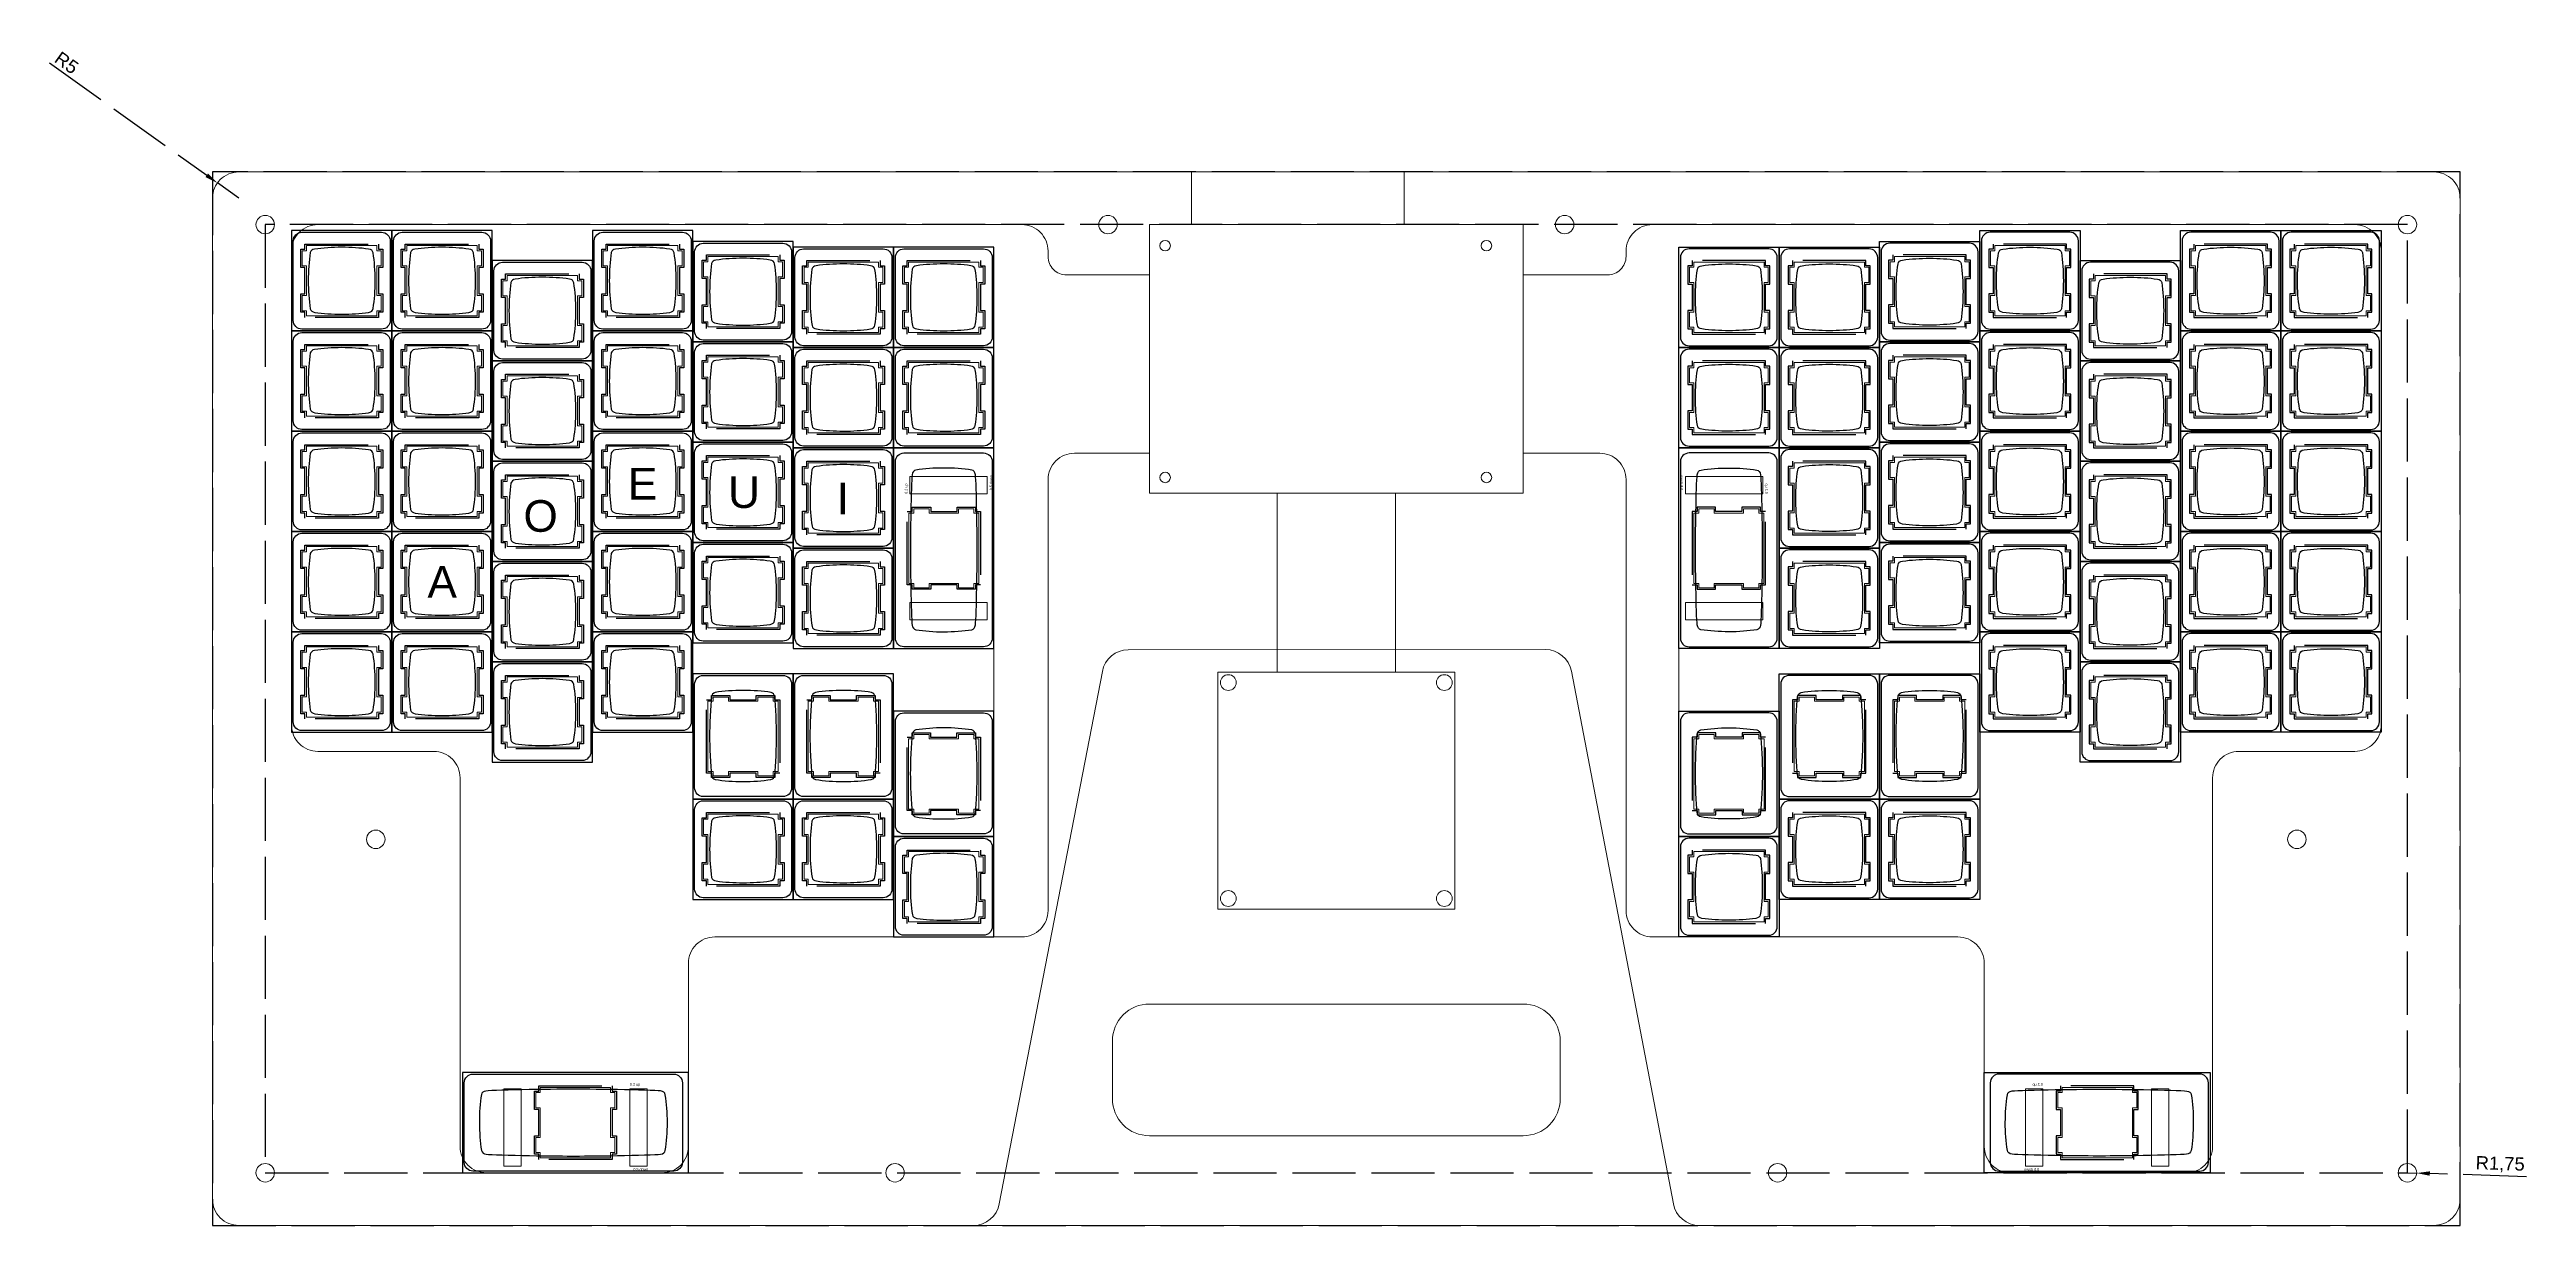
# Model space of a CAD drawing. Header units: millimetres. Extents: x -31 to 439, y 0 to 223.
import ezdxf

# ---------------------------------------------------------------- set-up
doc = ezdxf.new("R2010")
doc.units = ezdxf.units.MM
doc.linetypes.add('ACAD_ISO02W100', pattern=[15, 12, -3])
doc.layers.get('0').update_dxf_attribs({"lineweight": 0})
for name, color, linetype, lineweight in [('Bolt Holes', 7, 'Continuous', 0), ('Cable Cutout', 7, 'Continuous', 0), ('Case', 7, 'Continuous', 0), ('Cuts', 7, 'Continuous', 0), ('Electronics Pockets', 7, 'Continuous', 0), ('Handle', 7, 'Continuous', 0), ('Inner border', 7, 'Continuous', 0), ('Matrix Holes', 7, 'Continuous', 0), ('PCB Mounting holes', 7, 'Continuous', 0), ('PCB Pocket', 7, 'Continuous', 0), ('Top Plate', 7, 'Continuous', 0)]:
    doc.layers.add(name, color=color, linetype=linetype, lineweight=lineweight)
for name, color, linetype in [('Boxes', 3, 'Continuous'), ('Keycaps', 5, 'Continuous'), ('Templates', 7, 'Continuous')]:
    doc.layers.add(name, color=color, linetype=linetype)
doc.layers.add('Hidden', color=6, linetype='ACAD_ISO02W100', plot=False)
doc.layers.add('Key Labels', color=6, linetype='ACAD_ISO02W100', plot=False)
doc.styles.get("Standard").update_dxf_attribs({"font": 'Arial.ttf'})
doc.dimstyles.new('ISO-25', dxfattribs={"dimtxt": 2.5, "dimasz": 2.5, "dimexe": 1.25, "dimexo": 0.625, "dimtad": 1, "dimtxsty": 'Standard', "dimcen": 2.5, "dimadec": 0, "dimazin": 0, "dimtfac": 1, "dimtmove": 0, "dimatfit": 3, "dimfxl": 1, "dimarcsym": 0})

# ---------------------------------------------------------------- blocks, each defined once
blk = doc.blocks.new('Cherry Hole Inset')
at = {"layer": 'Cuts'}
blk.add_lwpolyline([(1.1114, 0.3), (1.1114, 1.2787), (0.3, 1.2787), (0.3, 4.1726), (1.1114, 4.1726), (1.1114, 9.7726), (0.3, 9.7726), (0.3, 12.6665), (1.1114, 12.6665), (1.1114, 13.6452), (14.4565, 13.6452), (14.4565, 12.6665), (15.2679, 12.6665), (15.2679, 9.7726), (14.4565, 9.7726), (14.4565, 4.1726), (15.2679, 4.1726), (15.2679, 1.2787), (14.4565, 1.2787), (14.4565, 0.3)], close=True, dxfattribs=at)
at = {"layer": 'Hidden'}
blk.add_lwpolyline([(0.8114, 0), (0.8114, 0.9787), (0, 0.9787), (0, 4.4726), (0.8114, 4.4726), (0.8114, 9.4726), (0, 9.4726), (0, 12.9665), (0.8114, 12.9665), (0.8114, 13.9452), (14.7565, 13.9452), (14.7565, 12.9665), (15.5679, 12.9665), (15.5679, 9.4726), (14.7565, 9.4726), (14.7565, 4.4726), (15.5679, 4.4726), (15.5679, 0.9787), (14.7565, 0.9787), (14.7565, 0)], close=True, dxfattribs=at)
blk = doc.blocks.new('Cherry Cutout 1')
at = {"layer": 'Boxes'}
blk.add_lwpolyline([(0, 0), (19.05, 0), (19.05, 19.05), (0, 19.05)], close=True, dxfattribs=at)
at = {"layer": 'Keycaps'}
for points, knots in [([(1.97, 0.33), (1.97, 0.33), (17.08, 0.33), (17.08, 0.33), (17.08, 0.33), (17.98, 0.33), (18.73, 1.07), (18.73, 1.97), (18.73, 1.97), (18.73, 1.97), (18.73, 17.08), (18.73, 17.08), (18.73, 17.08), (18.73, 17.98), (17.98, 18.73), (17.08, 18.73), (17.08, 18.73), (17.08, 18.73), (1.97, 18.73), (1.97, 18.73), (1.97, 18.73), (1.07, 18.73), (0.33, 17.98), (0.33, 17.08), (0.33, 17.08), (0.33, 17.08), (0.33, 1.97), (0.33, 1.97), (0.33, 1.97), (0.33, 1.07), (1.07, 0.33), (1.97, 0.33)], [0, 0, 0, 0, 0.111111, 0.111111, 0.111111, 0.111111, 0.222222, 0.222222, 0.222222, 0.222222, 0.333333, 0.333333, 0.333333, 0.333333, 0.444444, 0.444444, 0.444444, 0.444444, 0.555556, 0.555556, 0.555556, 0.555556, 0.666667, 0.666667, 0.666667, 0.666667, 0.777778, 0.777778, 0.777778, 0.777778, 1, 1, 1, 1]), ([(9.53, 15.87), (11.32, 15.87), (13.04, 15.75), (14.64, 15.53), (14.64, 15.53), (14.64, 15.53), (14.64, 15.53), (14.64, 15.53), (14.64, 15.53), (15.12, 15.45), (15.41, 15.22), (15.5, 14.82), (15.5, 14.82), (15.74, 13.16), (15.88, 11.38), (15.88, 9.52), (15.88, 9.52), (15.88, 7.67), (15.75, 5.88), (15.5, 4.23), (15.5, 4.23), (15.42, 3.83), (15.13, 3.59), (14.64, 3.52), (14.64, 3.52), (13.04, 3.3), (11.32, 3.17), (9.53, 3.17), (9.53, 3.17), (7.74, 3.18), (6.02, 3.3), (4.41, 3.52), (4.41, 3.52), (4.41, 3.52), (4.41, 3.52), (4.41, 3.52), (4.41, 3.52), (3.94, 3.6), (3.65, 3.82), (3.56, 4.2), (3.56, 4.2), (3.31, 5.86), (3.18, 7.66), (3.18, 9.53), (3.18, 9.53), (3.18, 11.4), (3.31, 13.19), (3.55, 14.86), (3.55, 14.86), (3.65, 15.22), (3.92, 15.44), (4.35, 15.52), (4.35, 15.52), (5.97, 15.75), (7.71, 15.87), (9.53, 15.87)], [0, 0, 0, 0, 0.066667, 0.066667, 0.066667, 0.066667, 0.133333, 0.133333, 0.133333, 0.133333, 0.2, 0.2, 0.2, 0.2, 0.266667, 0.266667, 0.266667, 0.266667, 0.333333, 0.333333, 0.333333, 0.333333, 0.4, 0.4, 0.4, 0.4, 0.466667, 0.466667, 0.466667, 0.466667, 0.533333, 0.533333, 0.533333, 0.533333, 0.6, 0.6, 0.6, 0.6, 0.666667, 0.666667, 0.666667, 0.666667, 0.733333, 0.733333, 0.733333, 0.733333, 0.8, 0.8, 0.8, 0.8, 0.866667, 0.866667, 0.866667, 0.866667, 1, 1, 1, 1])]:
    blk.add_open_spline(points, degree=3, knots=knots, dxfattribs=at)
blk.add_blockref('Cherry Hole Inset', (1.74, 2.55))
blk = doc.blocks.new('Cherry Cutout 1.25 Vert')
at = {"layer": 'Boxes'}
blk.add_lwpolyline([(0, 23.81), (0, 0), (19.05, 0), (19.05, 23.81)], close=True, dxfattribs=at)
at = {"layer": 'Keycaps'}
for points, knots in [([(0.33, 21.84), (0.33, 21.84), (0.33, 2.13), (0.33, 2.13), (0.33, 2.13), (0.33, 1.23), (1.07, 0.49), (1.97, 0.49), (1.97, 0.49), (1.97, 0.49), (17.08, 0.49), (17.08, 0.49), (17.08, 0.49), (17.98, 0.49), (18.73, 1.23), (18.73, 2.13), (18.73, 2.13), (18.73, 2.13), (18.73, 21.84), (18.73, 21.84), (18.73, 21.84), (18.73, 22.75), (17.98, 23.49), (17.08, 23.49), (17.08, 23.49), (17.08, 23.49), (1.97, 23.49), (1.97, 23.49), (1.97, 23.49), (1.07, 23.49), (0.33, 22.75), (0.33, 21.84)], [0, 0, 0, 0, 0.111111, 0.111111, 0.111111, 0.111111, 0.222222, 0.222222, 0.222222, 0.222222, 0.333333, 0.333333, 0.333333, 0.333333, 0.444444, 0.444444, 0.444444, 0.444444, 0.555556, 0.555556, 0.555556, 0.555556, 0.666667, 0.666667, 0.666667, 0.666667, 0.777778, 0.777778, 0.777778, 0.777778, 1, 1, 1, 1]), ([(15.87, 11.99), (15.87, 10.15), (15.75, 6.23), (15.53, 4.6), (15.53, 4.6), (15.53, 4.6), (15.53, 4.6), (15.53, 4.6), (15.53, 4.6), (15.45, 4.1), (15.22, 3.81), (14.82, 3.72), (14.82, 3.72), (13.16, 3.47), (11.38, 3.34), (9.52, 3.34), (9.52, 3.34), (7.67, 3.34), (5.88, 3.47), (4.23, 3.72), (4.23, 3.72), (3.83, 3.81), (3.6, 4.1), (3.52, 4.6), (3.52, 4.6), (3.3, 6.23), (3.17, 10.16), (3.17, 11.99), (3.17, 11.99), (3.17, 13.81), (3.3, 17.74), (3.52, 19.38), (3.52, 19.38), (3.52, 19.38), (3.52, 19.38), (3.52, 19.38), (3.52, 19.38), (3.6, 19.86), (3.82, 20.15), (4.2, 20.25), (4.2, 20.25), (5.86, 20.5), (7.66, 20.64), (9.53, 20.64), (9.53, 20.64), (11.4, 20.64), (13.19, 20.5), (14.86, 20.25), (14.86, 20.25), (15.22, 20.16), (15.44, 19.88), (15.52, 19.44), (15.52, 19.44), (15.75, 17.79), (15.87, 13.83), (15.87, 11.99)], [0, 0, 0, 0, 0.066667, 0.066667, 0.066667, 0.066667, 0.133333, 0.133333, 0.133333, 0.133333, 0.2, 0.2, 0.2, 0.2, 0.266667, 0.266667, 0.266667, 0.266667, 0.333333, 0.333333, 0.333333, 0.333333, 0.4, 0.4, 0.4, 0.4, 0.466667, 0.466667, 0.466667, 0.466667, 0.533333, 0.533333, 0.533333, 0.533333, 0.6, 0.6, 0.6, 0.6, 0.666667, 0.666667, 0.666667, 0.666667, 0.733333, 0.733333, 0.733333, 0.733333, 0.8, 0.8, 0.8, 0.8, 0.866667, 0.866667, 0.866667, 0.866667, 1, 1, 1, 1])]:
    blk.add_open_spline(points, degree=3, knots=knots, dxfattribs=at)
at = {"rotation": 90}
blk.add_blockref('Cherry Hole Inset', (16.5, 4.12), dxfattribs=at)
blk = doc.blocks.new('Cherry Cutout 2.25')
at = {"layer": 'Boxes'}
blk.add_lwpolyline([(0, 0), (42.86, 0), (42.86, 19.05), (0, 19.05)], close=True, dxfattribs=at)
at = {"layer": 'Cuts'}
for points in [[(7.84, 1.28), (11.14, 1.28), (11.14, 15.95), (7.84, 15.95)], [(31.72, 1.28), (35.02, 1.28), (35.02, 15.95), (31.72, 15.95)]]:
    blk.add_lwpolyline(points, close=True, dxfattribs=at)
at = {"layer": 'Keycaps'}
for points, knots in [([(1.97, 0.32), (1.97, 0.32), (40.08, 0.32), (40.08, 0.32), (40.08, 0.32), (40.98, 0.32), (41.72, 1.07), (41.72, 1.97), (41.72, 1.97), (41.72, 1.97), (41.72, 17.08), (41.72, 17.08), (41.72, 17.08), (41.72, 17.98), (40.98, 18.72), (40.08, 18.72), (40.08, 18.72), (40.08, 18.72), (1.97, 18.72), (1.97, 18.72), (1.97, 18.72), (1.07, 18.72), (0.32, 17.98), (0.32, 17.08), (0.32, 17.08), (0.32, 17.08), (0.32, 1.97), (0.32, 1.97), (0.32, 1.97), (0.32, 1.07), (1.07, 0.32), (1.97, 0.32)], [0, 0, 0, 0, 0.111111, 0.111111, 0.111111, 0.111111, 0.222222, 0.222222, 0.222222, 0.222222, 0.333333, 0.333333, 0.333333, 0.333333, 0.444444, 0.444444, 0.444444, 0.444444, 0.555556, 0.555556, 0.555556, 0.555556, 0.666667, 0.666667, 0.666667, 0.666667, 0.777778, 0.777778, 0.777778, 0.777778, 1, 1, 1, 1]), ([(21.02, 15.87), (22.91, 15.87), (35.89, 15.75), (37.58, 15.53), (37.58, 15.53), (37.58, 15.53), (37.58, 15.53), (37.58, 15.53), (37.58, 15.53), (38.09, 15.45), (38.39, 15.22), (38.48, 14.82), (38.48, 14.82), (38.74, 13.16), (38.87, 11.38), (38.87, 9.52), (38.87, 9.52), (38.88, 7.67), (38.74, 5.88), (38.48, 4.23), (38.48, 4.23), (38.39, 3.83), (38.09, 3.59), (37.58, 3.52), (37.58, 3.52), (35.9, 3.3), (22.91, 3.17), (21.03, 3.17), (21.03, 3.17), (19.15, 3.17), (6.15, 3.3), (4.47, 3.52), (4.47, 3.52), (4.47, 3.52), (4.47, 3.52), (4.47, 3.52), (4.47, 3.52), (3.98, 3.6), (3.67, 3.82), (3.57, 4.2), (3.57, 4.2), (3.32, 5.86), (3.18, 7.66), (3.18, 9.53), (3.18, 9.53), (3.17, 11.4), (3.31, 13.19), (3.57, 14.86), (3.57, 14.86), (3.67, 15.22), (3.95, 15.44), (4.41, 15.52), (4.41, 15.52), (6.11, 15.75), (19.14, 15.87), (21.02, 15.87)], [0, 0, 0, 0, 0.066667, 0.066667, 0.066667, 0.066667, 0.133333, 0.133333, 0.133333, 0.133333, 0.2, 0.2, 0.2, 0.2, 0.266667, 0.266667, 0.266667, 0.266667, 0.333333, 0.333333, 0.333333, 0.333333, 0.4, 0.4, 0.4, 0.4, 0.466667, 0.466667, 0.466667, 0.466667, 0.533333, 0.533333, 0.533333, 0.533333, 0.6, 0.6, 0.6, 0.6, 0.666667, 0.666667, 0.666667, 0.666667, 0.733333, 0.733333, 0.733333, 0.733333, 0.8, 0.8, 0.8, 0.8, 0.866667, 0.866667, 0.866667, 0.866667, 1, 1, 1, 1])]:
    blk.add_open_spline(points, degree=3, knots=knots, dxfattribs=at)
blk.add_blockref('Cherry Hole Inset', (13.63, 2.54))
at = {"layer": 'Hidden'}
for s, p in [('0.2 up', (31.76, 16.54)), ('0.5 down', (32.42, 0.4))]:
    blk.add_text(s, height=0.5, dxfattribs=at).set_placement(p)
blk = doc.blocks.new('Cherry Cutout 2x')
at = {"layer": 'Boxes'}
blk.add_lwpolyline([(0, 0), (38.1, 0), (38.1, 19.05), (0, 19.05)], close=True, dxfattribs=at)
at = {"layer": 'Cuts'}
for points in [[(5.46, 1.28), (8.76, 1.28), (8.76, 15.95), (5.46, 15.95)], [(29.34, 1.28), (32.64, 1.28), (32.64, 15.95), (29.34, 15.95)]]:
    blk.add_lwpolyline(points, close=True, dxfattribs=at)
at = {"layer": 'Keycaps'}
for points, knots in [([(1.97, 0.32), (1.97, 0.32), (35.48, 0.32), (35.48, 0.32), (35.48, 0.32), (36.38, 0.32), (37.12, 1.07), (37.12, 1.97), (37.12, 1.97), (37.12, 1.97), (37.12, 17.08), (37.12, 17.08), (37.12, 17.08), (37.12, 17.98), (36.38, 18.72), (35.48, 18.72), (35.48, 18.72), (35.48, 18.72), (1.97, 18.72), (1.97, 18.72), (1.97, 18.72), (1.07, 18.72), (0.32, 17.98), (0.32, 17.08), (0.32, 17.08), (0.32, 17.08), (0.32, 1.97), (0.32, 1.97), (0.32, 1.97), (0.32, 1.07), (1.07, 0.32), (1.97, 0.32)], [0, 0, 0, 0, 0.111111, 0.111111, 0.111111, 0.111111, 0.222222, 0.222222, 0.222222, 0.222222, 0.333333, 0.333333, 0.333333, 0.333333, 0.444444, 0.444444, 0.444444, 0.444444, 0.555556, 0.555556, 0.555556, 0.555556, 0.666667, 0.666667, 0.666667, 0.666667, 0.777778, 0.777778, 0.777778, 0.777778, 1, 1, 1, 1]), ([(18.72, 15.87), (20.61, 15.87), (31.31, 15.75), (32.98, 15.53), (32.98, 15.53), (32.98, 15.53), (32.98, 15.53), (32.98, 15.53), (32.98, 15.53), (33.49, 15.45), (33.79, 15.22), (33.88, 14.82), (33.88, 14.82), (34.14, 13.16), (34.27, 11.38), (34.27, 9.52), (34.27, 9.52), (34.28, 7.67), (34.14, 5.88), (33.89, 4.23), (33.89, 4.23), (33.8, 3.83), (33.49, 3.59), (32.99, 3.52), (32.99, 3.52), (31.31, 3.3), (20.6, 3.17), (18.73, 3.17), (18.73, 3.17), (16.86, 3.17), (6.14, 3.3), (4.47, 3.52), (4.47, 3.52), (4.47, 3.52), (4.47, 3.52), (4.47, 3.52), (4.47, 3.52), (3.97, 3.6), (3.67, 3.82), (3.57, 4.2), (3.57, 4.2), (3.32, 5.86), (3.18, 7.66), (3.18, 9.53), (3.18, 9.53), (3.17, 11.4), (3.31, 13.19), (3.57, 14.86), (3.57, 14.86), (3.67, 15.22), (3.95, 15.44), (4.4, 15.52), (4.4, 15.52), (6.1, 15.75), (16.84, 15.87), (18.72, 15.87)], [0, 0, 0, 0, 0.066667, 0.066667, 0.066667, 0.066667, 0.133333, 0.133333, 0.133333, 0.133333, 0.2, 0.2, 0.2, 0.2, 0.266667, 0.266667, 0.266667, 0.266667, 0.333333, 0.333333, 0.333333, 0.333333, 0.4, 0.4, 0.4, 0.4, 0.466667, 0.466667, 0.466667, 0.466667, 0.533333, 0.533333, 0.533333, 0.533333, 0.6, 0.6, 0.6, 0.6, 0.666667, 0.666667, 0.666667, 0.666667, 0.733333, 0.733333, 0.733333, 0.733333, 0.8, 0.8, 0.8, 0.8, 0.866667, 0.866667, 0.866667, 0.866667, 1, 1, 1, 1])]:
    blk.add_open_spline(points, degree=3, knots=knots, dxfattribs=at)
blk.add_blockref('Cherry Hole Inset', (11.25, 2.54))
at = {"layer": 'Hidden'}
for s, p in [('0.2 up', (29.38, 16.43)), ('0.5 down', (30.04, 0.29))]:
    blk.add_text(s, height=0.5, dxfattribs=at).set_placement(p)
blk = doc.blocks.new('Half Key Pad')
for name, p in [('Cherry Cutout 1', (0, 159.5)), ('Cherry Cutout 1', (19.05, 159.5)), ('Cherry Cutout 1', (57.15, 159.5)), ('Cherry Cutout 1', (76.2, 157.42)), ('Cherry Cutout 1', (95.25, 156.35)), ('Cherry Cutout 1', (114.3, 156.35)), ('Cherry Cutout 1', (38.1, 153.81)), ('Cherry Cutout 1', (0, 140.45)), ('Cherry Cutout 1', (19.05, 140.45)), ('Cherry Cutout 1', (57.15, 140.45)), ('Cherry Cutout 1', (76.2, 138.37)), ('Cherry Cutout 1', (95.25, 137.3)), ('Cherry Cutout 1', (114.3, 137.3)), ('Cherry Cutout 1', (38.1, 134.76)), ('Cherry Cutout 1', (0, 121.4)), ('Cherry Cutout 1', (19.05, 121.4)), ('Cherry Cutout 1', (57.15, 121.4)), ('Cherry Cutout 1', (76.2, 119.32)), ('Cherry Cutout 1', (95.25, 118.25)), ('Cherry Cutout 1', (38.1, 115.71)), ('Cherry Cutout 1', (0, 102.35)), ('Cherry Cutout 1', (19.05, 102.35)), ('Cherry Cutout 1', (57.15, 102.35)), ('Cherry Cutout 1', (76.2, 100.27)), ('Cherry Cutout 1', (95.25, 99.2)), ('Cherry Cutout 1', (38.1, 96.66)), ('Cherry Cutout 1', (0, 83.3)), ('Cherry Cutout 1', (19.05, 83.3)), ('Cherry Cutout 1', (57.15, 83.3)), ('Cherry Cutout 1', (38.1, 77.61)), ('Cherry Cutout 1.25 Vert', (76.2, 70.61)), ('Cherry Cutout 1.25 Vert', (95.25, 70.61)), ('Cherry Cutout 1.25 Vert', (114.3, 63.5)), ('Cherry Cutout 1', (76.2, 51.56)), ('Cherry Cutout 1', (95.25, 51.56)), ('Cherry Cutout 1', (114.3, 44.45))]:
    blk.add_blockref(name, p)
at = {"layer": 'Templates', "rotation": 90}
blk.add_blockref('Cherry Cutout 2x', (133.35, 99.2), dxfattribs=at)
at = {"layer": 'Templates'}
blk.add_blockref('Cherry Cutout 2.25', (32.48, -0.32), dxfattribs=at)
blk = doc.blocks.new('*D9')
at = {"layer": 'Defpoints', "color": 0, "transparency": 16777216}
for p in [(0.93, 197.91), (5, 195)]:
    blk.add_point(p, dxfattribs=at)
at = {"layer": 'Hidden', "color": 0, "lineweight": -2, "transparency": 16777216}
for p, q in [((-30.94, 220.72), (-1.1, 199.36)), ((5, 195), (0.93, 197.91))]:
    blk.add_line(p, q, dxfattribs=at)
at = {"layer": 'Hidden', "color": 0, "transparency": 16777216}
blk.add_solid([(-0.86, 199.7), (-1.34, 199.03), (0.93, 197.91)], dxfattribs=at)
at = {"layer": 'Hidden', "color": 0, "transparency": 16777216, "insert": (-27.7, 220.72), "char_height": 2.5, "attachment_point": 5, "rotation": 324.4139}
blk.add_mtext('R5', dxfattribs=at)
blk = doc.blocks.new('*D15')
at = {"layer": 'Defpoints', "color": 0, "transparency": 16777216}
for p in [(416.7, 10), (418.45, 9.94)]:
    blk.add_point(p, dxfattribs=at)
at = {"layer": 'Hidden', "color": 0, "lineweight": -2, "transparency": 16777216}
for p, q in [((416.7, 10), (418.45, 9.94)), ((439.29, 9.26), (420.95, 9.86))]:
    blk.add_line(p, q, dxfattribs=at)
at = {"layer": 'Hidden', "color": 0, "transparency": 16777216}
blk.add_solid([(420.96, 10.28), (420.93, 9.44), (418.45, 9.94)], dxfattribs=at)
at = {"layer": 'Hidden', "color": 0, "transparency": 16777216, "insert": (434.3, 11.56), "char_height": 2.5, "attachment_point": 5, "rotation": 358.1274}
blk.add_mtext('R1,75', dxfattribs=at)

msp = doc.modelspace()

# ---------------------------------------------------------------- linework, layer by layer
at = {"layer": 'Bolt Holes'}
for centre in [(10, 190), (170, 190), (256.7, 190), (416.7, 190), (31, 73.3), (395.7, 73.3), (10, 10), (129.576, 10), (297.124, 10), (416.7, 10)]:
    msp.add_circle(centre, 1.75, dxfattribs=at)
at = {"layer": 'Cable Cutout'}
msp.add_lwpolyline([(185.85, 190.001), (226.249, 190.001), (226.249, 200), (185.85, 200)], close=True, dxfattribs=at)
at = {"layer": 'Case'}
msp.add_lwpolyline([(5, 0), (421.7, 0, 0.4142136), (426.7, 5), (426.7, 195, 0.4142136), (421.7, 200), (5, 200, 0.4142136), (0, 195), (0, 5, 0.4142136)], format="xyb", close=True, dxfattribs=at)
at = {"layer": 'Electronics Pockets'}
for points in [[(202.1, 105.06), (224.6, 105.06), (224.6, 139.001), (202.1, 139.001)], [(190.85, 60.06), (235.85, 60.06), (235.85, 105.06), (190.85, 105.06)]]:
    msp.add_lwpolyline(points, close=True, dxfattribs=at)
at = {"layer": 'Handle'}
msp.add_lwpolyline([(177.85, 17.04), (248.85, 17.04, 0.4142136), (255.85, 24.04), (255.85, 35.04, 0.4142136), (248.85, 42.04), (177.85, 42.04, 0.4142136), (170.85, 35.04), (170.85, 24.04, 0.4142136)], format="xyb", close=True, dxfattribs=at)
at = {"layer": 'Hidden'}
for points in [[(0, 0), (426.7, 0), (426.7, 200), (0, 200)], [(10, 10), (416.7, 10), (416.7, 190), (10, 190)]]:
    msp.add_lwpolyline(points, close=True, dxfattribs=at)
at = {"layer": 'Inner border'}
for points in [[(177.85, 146.602), (163.626, 146.602, 0.4142136), (158.626, 141.602), (158.626, 59.773, -0.4142136), (153.626, 54.773), (95.341, 54.773, 0.4142136), (90.341, 49.773), (90.341, 15, -0.4142136), (85.341, 10), (52, 10, -0.4142136), (47, 15), (47, 85, 0.4142136), (42, 90), (20, 90, -0.4142136), (15, 95), (15, 185, -0.4142136), (20, 190), (153.626, 190, -0.4142136), (158.626, 185), (158.626, 183.963, 0.4142136), (162.126, 180.463), (177.85, 180.463)], [(248.85, 146.602), (263.35, 146.602, -0.4142136), (268.35, 141.602), (268.35, 59.773, 0.4142136), (273.35, 54.773), (331.359, 54.773, -0.4142136), (336.359, 49.773), (336.359, 15, 0.4142136), (341.359, 10), (374.7, 10, 0.4142136), (379.7, 15), (379.7, 85, -0.4142136), (384.7, 90), (406.7, 90, 0.4142136), (411.7, 95), (411.7, 185, 0.4142136), (406.7, 190), (273.35, 190, 0.4142136), (268.35, 185), (268.35, 183.963, -0.4142136), (264.85, 180.463), (248.85, 180.463)]]:
    msp.add_lwpolyline(points, format="xyb", dxfattribs=at)
at = {"layer": 'Matrix Holes'}
for p, q in [((15, 93.625), (15, 188.875)), ((15, 188.875), (53.1, 188.875)), ((53.1, 188.875), (53.1, 183.181)), ((72.15, 188.875), (91.2, 188.875)), ((72.15, 183.181), (72.15, 188.875)), ((91.2, 188.875), (91.2, 186.793)), ((354.55, 188.875), (335.5, 188.875)), ((335.5, 188.875), (335.5, 186.793)), ((354.55, 188.875), (354.55, 183.181)), ((411.7, 188.875), (373.6, 188.875)), ((373.6, 183.181), (373.6, 188.875)), ((411.7, 93.625), (411.7, 188.875)), ((91.2, 186.793), (110.25, 186.793)), ((110.25, 186.793), (110.25, 185.722)), ((110.25, 185.722), (148.35, 185.722)), ((148.35, 185.722), (148.35, 54.773)), ((316.45, 185.722), (278.35, 185.722)), ((278.35, 185.722), (278.35, 54.773)), ((335.5, 186.793), (316.45, 186.793)), ((316.45, 186.793), (316.45, 185.722)), ((53.1, 183.181), (72.15, 183.181)), ((354.55, 183.181), (373.6, 183.181)), ((53.1, 93.625), (15, 93.625)), ((53.1, 87.931), (53.1, 93.625)), ((91.2, 93.625), (72.15, 93.625)), ((72.15, 93.625), (72.15, 87.931)), ((91.2, 61.886), (91.2, 93.625)), ((335.5, 61.886), (335.5, 93.625)), ((335.5, 93.625), (354.55, 93.625)), ((354.55, 87.931), (354.55, 93.625)), ((373.6, 93.625), (411.7, 93.625)), ((373.6, 93.625), (373.6, 87.931)), ((72.15, 87.931), (53.1, 87.931)), ((373.6, 87.931), (354.55, 87.931)), ((129.3, 61.886), (91.2, 61.886)), ((129.3, 54.773), (129.3, 61.886)), ((297.4, 54.773), (297.4, 61.886)), ((297.4, 61.886), (335.5, 61.886)), ((148.35, 54.773), (129.3, 54.773)), ((278.35, 54.773), (297.4, 54.773))]:
    msp.add_line(p, q, dxfattribs=at)
for points in [[(47.479, 10), (90.341, 10), (90.341, 29.05), (47.479, 29.05)], [(379.221, 10), (336.359, 10), (336.359, 29.05), (379.221, 29.05)]]:
    msp.add_lwpolyline(points, close=True, dxfattribs=at)
at = {"layer": 'PCB Mounting holes'}
for centre, radius in [((180.85, 186.001), 1), ((241.85, 186.001), 1), ((180.85, 142.001), 1), ((241.85, 142.001), 1), ((192.85, 103.06), 1.5), ((233.85, 103.06), 1.5), ((192.85, 62.06), 1.5), ((233.85, 62.06), 1.5)]:
    msp.add_circle(centre, radius, dxfattribs=at)
at = {"layer": 'PCB Pocket'}
msp.add_lwpolyline([(177.85, 139.001), (248.85, 139.001), (248.85, 190.001), (177.85, 190.001)], close=True, dxfattribs=at)
at = {"layer": 'Top Plate'}
for p, q in [((253.039, 109.331), (173.859, 109.298)), ((149.36, 4.123), (168.938, 105.175)), ((277.346, 4.132), (257.965, 105.2)), ((144.438, 0), (128.626, 0)), ((282.27, 0), (298.074, 0))]:
    msp.add_line(p, q, dxfattribs=at)
for centre, start, end in [((173.861, 104.298), 90.02425, 169.89861), ((253.041, 104.331), 10, 90.02425), ((144.438, 5), 270, 349.89861), ((282.27, 5), 190, 270)]:
    msp.add_arc(centre, 5, start, end, dxfattribs=at)

# ---------------------------------------------------------------- block references
msp.add_blockref('Half Key Pad', (15, 10.325))
at = {"extrusion": (0, 0, -1), "zscale": -1}
msp.add_blockref('Half Key Pad', (-411.7, 10.325), dxfattribs=at)

# ---------------------------------------------------------------- texts
at = {"layer": 'Key Labels'}
for s, p in [('E', (78.85, 137.805)), ('U', (97.872, 136.21)), ('O', (59.029, 131.688)), ('I', (118.491, 135.013)), ('A', (40.805, 119.188))]:
    msp.add_text(s, height=6, dxfattribs=at).set_placement(p)

# ---------------------------------------------------------------- dimensions: what is measured, and where the dimension line sits
at = {"layer": 'Hidden'}
for center, mpoint, picture, middle in [((5, 195), (0.934, 197.91), '*D9', (-28.796, 219.184)), ((416.7, 10), (418.449, 9.943), '*D15', (434.232, 9.427))]:
    dim = msp.add_radius_dim(center=center, mpoint=mpoint, dimstyle='ISO-25', dxfattribs=at)
    dim.commit()
    dim.dimension.update_dxf_attribs({"geometry": picture, "text_midpoint": middle, "dimtype": 164})

doc.saveas('drawing.dxf')
